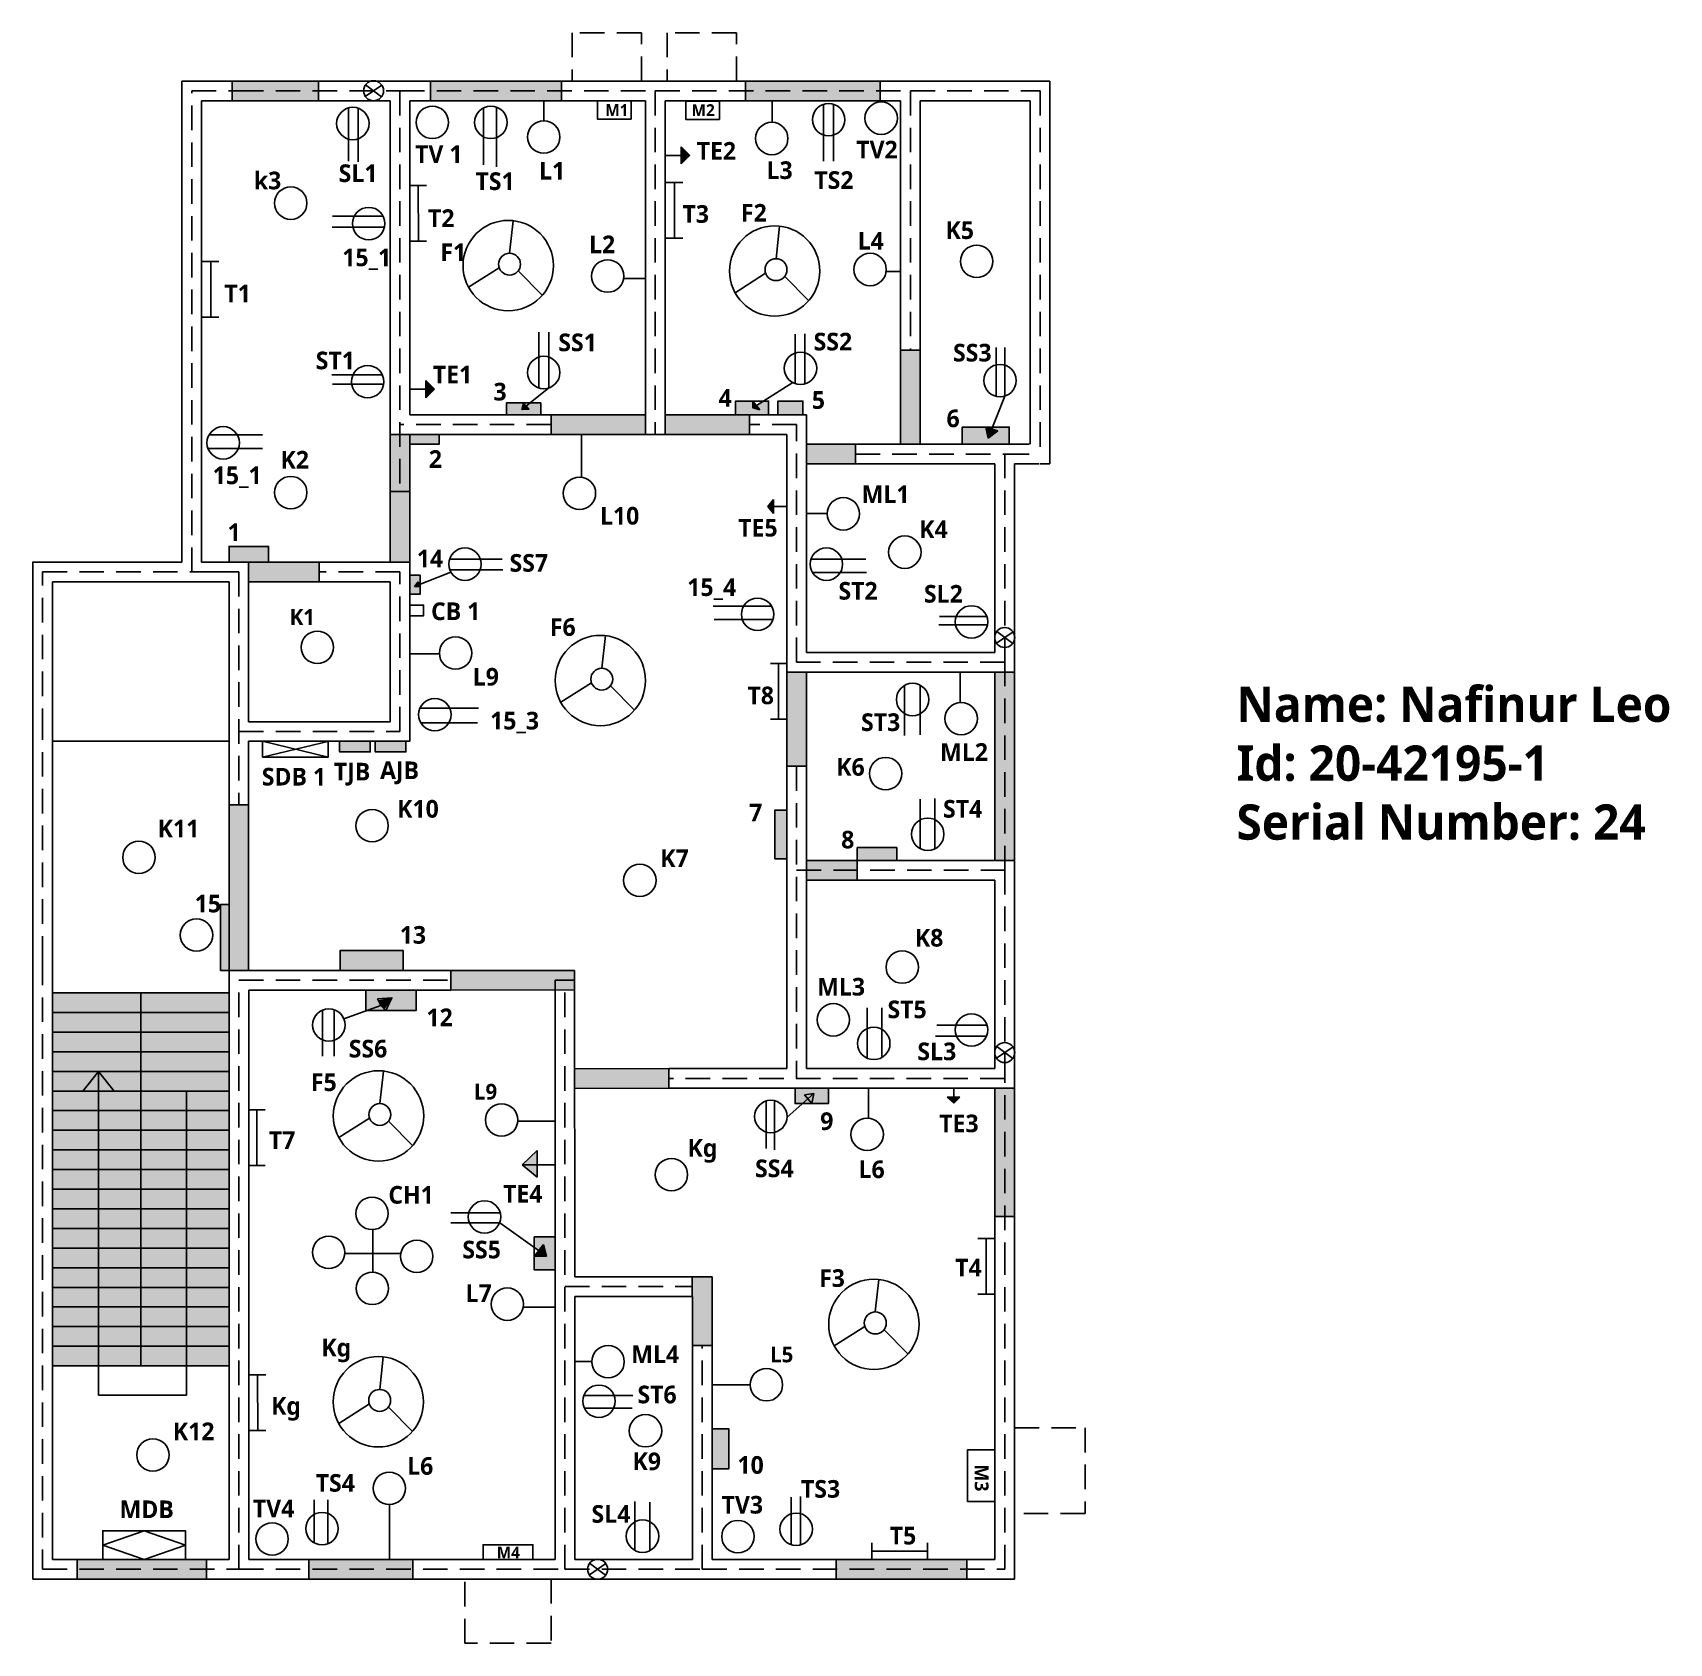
# Model space of a CAD drawing. Header units: inches. Extents: x 2496 to 3329, y -26 to 794.
import ezdxf

# ---------------------------------------------------------------- set-up
doc = ezdxf.new("R2010")
doc.units = ezdxf.units.IN
doc.header["$LTSCALE"] = 50
doc.header["$MEASUREMENT"] = 0
doc.linetypes.add('HIDDEN', pattern=[0.375, 0.25, -0.125])

msp = doc.modelspace()

# ---------------------------------------------------------------- texts
at = {"attachment_point": 1}
for s, insert, char_height, width in [('{\\fYu Gothic UI Semibold|b0|i0|c0|p34;M1}', (2787.58, 757.6), 6, 65.6448), ('{\\fYu Gothic UI Semibold|b0|i0|c0|p34;M2}', (2831.5, 757.54), 6, 65.6448), ('{\\fYu Gothic UI Semibold|b0|i0|c0|p34;TV 1}', (2690.74, 736.7), 9, 65.6448), ('{\\fYu Gothic UI Semibold|b0|i0|c0|p34;TE2}', (2834.13, 738.31), 9, 65.6448), ('{\\fYu Gothic UI Semibold|b0|i0|c0|p34;\\C7;TV2}', (2915.41, 738.93), 9, 65.6448), ('{\\fYu Gothic UI Semibold|b0|i0|c0|p34;SL1}', (2651.82, 726.91), 9, 65.6448), ('{\\fYu Gothic UI Semibold|b0|i0|c0|p34;L1}', (2753.84, 728.17), 9, 65.6448), ('{\\fYu Gothic UI Semibold|b0|i0|c0|p34;L3}', (2869.7, 728.47), 9, 65.6448), ('{\\fYu Gothic UI Semibold|b0|i0|c0|p34;k3}', (2608.62, 723.21), 9, 65.6448), ('{\\fYu Gothic UI Semibold|b0|i0|c0|p34;TS1}', (2721.49, 722.86), 9, 65.6448), ('{\\fYu Gothic UI Semibold|b0|i0|c0|p34;TS2}', (2894.07, 723.43), 9, 65.6448), ('{\\fYu Gothic UI Semibold|b0|i0|c0|p34;T2}', (2697.33, 704.03), 9, 65.6448), ('{\\fYu Gothic UI Semibold|b0|i0|c0|p34;T3}', (2826.94, 706.15), 9, 65.6448), ('{\\fYu Gothic UI Semibold|b0|i0|c0|p34;F2}', (2856.7, 706.75), 9, 65.6448), ('{\\fYu Gothic UI Semibold|b0|i0|c0|p34;L4}', (2916.13, 692.52), 9, 65.6448), ('{\\fYu Gothic UI Semibold|b0|i0|c0|p34;K5}', (2960.87, 697.92), 9, 65.6448), ('{\\fYu Gothic UI Semibold|b0|i0|c0|p34;15_1}', (2653.66, 684.05), 9, 65.6448), ('{\\fYu Gothic UI Semibold|b0|i0|c0|p34;F1}', (2703.61, 686.64), 9, 65.6448), ('{\\fYu Gothic UI Semibold|b0|i0|c0|p34;L2}', (2779.29, 690.66), 9, 65.6448), ('{\\fYu Gothic UI Semibold|b0|i0|c0|p34;T1}', (2593.6, 665.71), 9, 65.6448), ('{\\fYu Gothic UI Semibold|b0|i0|c0|p34;SS1}', (2763.67, 640.76), 9, 65.6448), ('{\\fYu Gothic UI Semibold|b0|i0|c0|p34;SS2}', (2893.69, 641.16), 9, 65.6448), ('{\\fYu Gothic UI Semibold|b0|i0|c0|p34;SS3}', (2964.7, 635.52), 9, 65.6448), ('{\\fYu Gothic UI Semibold|b0|i0|c0|p34;ST1}', (2640.15, 631.55), 9, 65.6448), ('{\\fYu Gothic UI Semibold|b0|i0|c0|p34;TE1}', (2699.75, 624.35), 9, 65.6448), ('{\\fYu Gothic UI Semibold|b0|i0|c0|p34;3}', (2730.66, 615.65), 9, 65.6448), ('{\\fYu Gothic UI Semibold|b0|i0|c0|p34;4}', (2845.32, 612.56), 9, 65.6448), ('{\\fYu Gothic UI Semibold|b0|i0|c0|p34;5}', (2892.78, 611.42), 9, 65.6448), ('{\\fYu Gothic UI Semibold|b0|i0|c0|p34;6}', (2961.38, 602.03), 9, 65.6448), ('{\\fYu Gothic UI Semibold|b0|i0|c0|p34;K2}', (2622.2, 580.98), 9, 65.6448), ('{\\fYu Gothic UI Semibold|b0|i0|c0|p34;2}', (2697.73, 581.33), 9, 65.6448), ('{\\fYu Gothic UI Semibold|b0|i0|c0|p34;15_1}', (2587.66, 573.04), 9, 65.6448), ('{\\fYu Gothic UI Semibold|b0|i0|c0|p34;ML1}', (2918.17, 563.38), 9, 65.6448), ('{\\fYu Gothic UI Semibold|b0|i0|c0|p34;L10}', (2784.89, 552.44), 9, 65.6448), ('{\\fYu Gothic UI Semibold|b0|i0|c0|p34;1}', (2595.23, 544.06), 9, 65.6448), ('{\\fYu Gothic UI Semibold|b0|i0|c0|p34;TE5}', (2855.31, 546.34), 9, 65.6448), ('{\\fYu Gothic UI Semibold|b0|i0|c0|p34;K4}', (2947.45, 545.55), 9, 65.6448), ('{\\fYu Gothic UI Semibold|b0|i0|c0|p34;14}', (2691.62, 530.66), 9, 65.6448), ('{\\fYu Gothic UI Semibold|b0|i0|c0|p34;SS7}', (2738.83, 528.44), 9, 65.6448), ('{\\fYu Gothic UI Semibold|b0|i0|c0|p34;15_4}', (2829.34, 516.07), 9, 65.6448), ('{\\fYu Gothic UI Semibold|b0|i0|c0|p34;ST2}', (2906.35, 514.22), 9, 65.6448), ('{\\fYu Gothic UI Semibold|b0|i0|c0|p34;SL2}', (2949.86, 512.7), 9, 65.6448), ('{\\fYu Gothic UI Semibold|b0|i0|c0|p34;K1}', (2626.85, 500.38), 8, 65.6448), ('{\\fYu Gothic UI Semibold|b0|i0|c0|p34;CB 1}', (2698.87, 503.81), 9, 65.6448), ('{\\fYu Gothic UI Semibold|b0|i0|c0|p34;F6}', (2759.39, 495.75), 9, 65.6448), ('{\\fYu Gothic UI Semibold|b0|i0|c0|p34;L9}', (2720.1, 470.45), 9, 65.6448), ('{\\fYu Gothic UI Semibold|b0|i0|c0|p34;T8}', (2860.02, 460.95), 9, 65.6448), ('{\\fYu Gothic UI Semibold|b0|i0|c0|p34;\\C1;Name: Nafinur Leo\\PId: 20-42195-1\\PSerial Number: 24}', (3109.01, 460.95), 18, 217.9838), ('{\\fYu Gothic UI Semibold|b0|i0|c0|p34;15_3}', (2728.95, 448.09), 9, 65.6448), ('{\\fYu Gothic UI Semibold|b0|i0|c0|p34;ST3}', (2917.86, 447.31), 9, 65.6448), ('{\\fYu Gothic UI Semibold|b0|i0|c0|p34;ML2}', (2958.1, 432.12), 9, 65.6448), ('{\\fYu Gothic UI Semibold|b0|i0|c0|p34;SDB 1}', (2612.67, 419.55), 9, 65.6448), ('{\\fYu Gothic UI Semibold|b0|i0|c0|p34;TJB}', (2649.38, 422.12), 9, 65.6448), ('{\\fYu Gothic UI Semibold|b0|i0|c0|p34;AJB}', (2672.9, 422.79), 9, 65.6448), ('{\\fYu Gothic UI Semibold|b0|i0|c0|p34;K6}', (2905.22, 424.52), 9, 65.6448), ('{\\fYu Gothic UI Semibold|b0|i0|c0|p34;K10}', (2681.61, 403.18), 9, 65.6448), ('{\\fYu Gothic UI Semibold|b0|i0|c0|p34;7}', (2860.84, 401.27), 9, 65.6448), ('{\\fYu Gothic UI Semibold|b0|i0|c0|p34;ST4}', (2959.6, 403.18), 9, 65.6448), ('{\\fYu Gothic UI Semibold|b0|i0|c0|p34;K11}', (2559.66, 393.08), 9, 65.6448), ('{\\fYu Gothic UI Semibold|b0|i0|c0|p34;8}', (2907.73, 387.51), 9, 65.6448), ('{\\fYu Gothic UI Semibold|b0|i0|c0|p34;K7}', (2815.6, 377.99), 9, 65.6448), ('{\\fYu Gothic UI Semibold|b0|i0|c0|p34;15}', (2578.51, 354.94), 9, 65.6448), ('{\\fYu Gothic UI Semibold|b0|i0|c0|p34;13}', (2682.94, 338.98), 9, 65.6448), ('{\\fYu Gothic UI Semibold|b0|i0|c0|p34;K8}', (2945.29, 337.49), 9, 65.6448), ('{\\fYu Gothic UI Semibold|b0|i0|c0|p34;ML3}', (2895.5, 312.56), 9, 65.6448), ('{\\fYu Gothic UI Semibold|b0|i0|c0|p34;ST5}', (2931.32, 301.03), 9, 65.6448), ('{\\fYu Gothic UI Semibold|b0|i0|c0|p34;12}', (2696.51, 296.97), 9, 65.6448), ('{\\fYu Gothic UI Semibold|b0|i0|c0|p34;SS6}', (2656.96, 281.03), 9, 65.6448), ('{\\fYu Gothic UI Semibold|b0|i0|c0|p34;SL3}', (2946.55, 279.64), 9, 65.6448), ('{\\fYu Gothic UI Semibold|b0|i0|c0|p34;F5}', (2637.7, 263.92), 9, 65.6448), ('{\\fYu Gothic UI Semibold|b0|i0|c0|p34;L9}', (2720.71, 258.61), 8, 65.6448), ('{\\fYu Gothic UI Semibold|b0|i0|c0|p34;9}', (2897.06, 244.1), 9, 65.6448), ('{\\fYu Gothic UI Semibold|b0|i0|c0|p34;TE3}', (2957.68, 242.95), 9, 65.6448), ('{\\fYu Gothic UI Semibold|b0|i0|c0|p34;T7}', (2616.23, 234.41), 9, 65.6448), ('{\\fYu Gothic UI Semibold|b0|i0|c0|p34;Kg}', (2829.49, 230.45), 9, 65.6448), ('{\\fYu Gothic UI Semibold|b0|i0|c0|p34;SS4}', (2863.88, 220.05), 9, 65.6448), ('{\\fYu Gothic UI Semibold|b0|i0|c0|p34;L6}', (2916.56, 219.58), 9, 65.6448), ('{\\fYu Gothic UI Semibold|b0|i0|c0|p34;CH1}', (2677.13, 206.58), 9, 65.6448), ('{\\fYu Gothic UI Semibold|b0|i0|c0|p34;TE4}', (2735.55, 207.15), 9, 65.6448), ('{\\fYu Gothic UI Semibold|b0|i0|c0|p34;SS5}', (2714.82, 178.7), 9, 65.6448), ('{\\fYu Gothic UI Semibold|b0|i0|c0|p34;T4}', (2965.76, 169.52), 9, 65.6448), ('{\\fYu Gothic UI Semibold|b0|i0|c0|p34;F3}', (2896.49, 164.17), 9, 65.6448), ('{\\fYu Gothic UI Semibold|b0|i0|c0|p34;L7}', (2716.45, 156.49), 9, 65.6448), ('{\\fYu Gothic UI Semibold|b0|i0|c0|p34;Kg}', (2643.01, 128.8), 9, 65.6448), ('{\\fYu Gothic UI Semibold|b0|i0|c0|p34;ML4}', (2800.83, 125.38), 9, 65.6448), ('{\\fYu Gothic UI Semibold|b0|i0|c0|p34;L5}', (2871.51, 124.76), 8, 65.6448), ('{\\fYu Gothic UI Semibold|b0|i0|c0|p34;ST6}', (2803.99, 104.88), 9, 65.6448), ('{\\fYu Gothic UI Semibold|b0|i0|c0|p34;Kg}', (2617.41, 99.09), 9, 65.6448), ('{\\fYu Gothic UI Semibold|b0|i0|c0|p34;K12}', (2567.38, 86.11), 9, 65.6448), ('{\\fYu Gothic UI Semibold|b0|i0|c0|p34;L6}', (2686.68, 68.48), 9, 65.6448), ('{\\fYu Gothic UI Semibold|b0|i0|c0|p34;K9}', (2801.49, 70.84), 9, 65.6448), ('{\\fYu Gothic UI Semibold|b0|i0|c0|p34;10}', (2854.9, 69), 9, 65.6448), ('{\\fYu Gothic UI Semibold|b0|i0|c0|p34;TS4}', (2640.14, 59.85), 9, 65.6448), ('{\\fYu Gothic UI Semibold|b0|i0|c0|p34;TS3}', (2887.25, 56.8), 9, 65.6448), ('{\\fYu Gothic UI Semibold|b0|i0|c0|p34;MDB}', (2540.25, 46.39), 9, 65.6448), ('{\\fYu Gothic UI Semibold|b0|i0|c0|p34;TV4}', (2608.11, 46.88), 9, 65.6448), ('{\\fYu Gothic UI Semibold|b0|i0|c0|p34;SL4}', (2780.56, 44.05), 9, 65.6448), ('{\\fYu Gothic UI Semibold|b0|i0|c0|p34;TV3}', (2846.84, 48.71), 9, 65.6448), ('{\\fYu Gothic UI Semibold|b0|i0|c0|p34;T5}', (2932.47, 32.99), 9, 65.6448), ('{\\fYu Gothic UI Semibold|b0|i0|c0|p34;M4}', (2732.32, 22.92), 6, 65.6448)]:
    msp.add_mtext(s, dxfattribs=dict(at, insert=insert, char_height=char_height, width=width))
at = {"insert": (2982.76, 64.78), "char_height": 7, "width": 65.6448, "attachment_point": 1, "rotation": 270}
msp.add_mtext('{\\fYu Gothic UI Semibold|b0|i0|c0|p34;M3}', dxfattribs=at)

# ---------------------------------------------------------------- hatches: boundary and pattern name
h = msp.add_hatch(color=120)
h.paths.add_polyline_path([(2641.53, 769.36), (2597.59, 769.36), (2597.59, 764.36), (2601.02, 764.36), (2641.53, 764.36)])
h.paths.add_polyline_path([(2641.53, 764.36), (2601.02, 764.36), (2597.59, 764.36), (2597.59, 759.36), (2641.53, 759.36)])
h.paths.add_polyline_path([(2765.26, 769.36), (2698.57, 769.36), (2698.57, 764.36), (2765.26, 764.36)])
h.paths.add_polyline_path([(2765.26, 764.36), (2698.57, 764.36), (2698.57, 759.36), (2765.26, 759.36)])
h.paths.add_polyline_path([(2927.54, 769.36), (2859, 769.36), (2859, 764.36), (2927.54, 764.36)])
h.paths.add_polyline_path([(2927.54, 764.36), (2859, 764.36), (2859, 759.36), (2927.54, 759.36)])
h = msp.add_hatch(color=256)
h.paths.add_polyline_path([(2826.25, 735.9), (2826.29, 731.49), (2830.62, 731.49), (2830.68, 731.54)])
h.paths.add_polyline_path([(2826.32, 727.12), (2830.62, 731.49), (2826.29, 731.49)])
h = msp.add_hatch(color=81)
h.paths.add_polyline_path([(2688.02, 560.36), (2678.02, 560.36), (2678.02, 524.36), (2688.02, 524.36)])
h.paths.add_polyline_path([(2641.84, 524.36), (2605.94, 524.36), (2605.94, 519.36), (2605.94, 514.36), (2641.84, 514.36)])
h.paths.add_polyline_path([(2808.02, 599.36), (2760.02, 599.36), (2760.02, 589.36), (2808.02, 589.36)])
h.paths.add_polyline_path([(2861.02, 599.36), (2818.02, 599.36), (2818.02, 589.36), (2861.02, 589.36)])
h.paths.add_polyline_path([(2915.02, 584.36), (2890.02, 584.36), (2890.02, 574.36), (2915.02, 574.36)])
h.paths.add_polyline_path([(2948.02, 632.36), (2938.02, 632.36), (2938.02, 584.36), (2948.02, 584.36)])
h.paths.add_polyline_path([(2890.02, 468.36), (2880.02, 468.36), (2880.02, 420.36), (2885.02, 420.36), (2890.02, 420.36)])
h.paths.add_polyline_path([(2820.02, 266.36), (2771.91, 266.31), (2771.92, 256.31), (2820.02, 256.36)])
h.paths.add_polyline_path([(2842.02, 160.36), (2831.87, 160.36), (2831.87, 150.3), (2832.02, 150.3), (2832.02, 125.36), (2842.02, 125.36)])
h = msp.add_hatch(color=256)
h.paths.add_polyline_path([(2696.22, 616.76), (2696.26, 612.35), (2700.59, 612.35), (2700.65, 612.41)])
h.paths.add_polyline_path([(2700.59, 612.35), (2696.26, 612.35), (2696.29, 607.98)])
h = msp.add_hatch(color=250)
h.paths.add_polyline_path([(2746, 605.43), (2737.29, 605.43), (2737.29, 599.36), (2754.7, 599.36), (2754.7, 605.43), (2749.33, 605.43), (2747.4, 603.88), (2748.84, 602.28), (2745.1, 602.03)])
h.paths.add_polyline_path([(2703.08, 589.36), (2688.02, 589.36), (2688.02, 584.48), (2703.08, 584.48)])
h.paths.add_polyline_path([(2693.28, 517.72), (2688.01, 517.72), (2688.01, 507.94), (2693.28, 507.94), (2693.28, 511.96), (2690.37, 511.96), (2692.3, 514.22), (2692.86, 512.94), (2693.28, 513.11)])
h.paths.add_polyline_path([(2862.71, 602.94), (2862.71, 606.35), (2853.96, 606.35), (2853.96, 599.36), (2870.79, 599.36), (2870.79, 606.35), (2868.11, 606.35), (2864.53, 604.09), (2866.3, 601.88)])
h.paths.add_polyline_path([(2888.24, 606.35), (2875.52, 606.35), (2875.52, 599.36), (2888.24, 599.36)])
h.paths.add_polyline_path([(2981.35, 593.1), (2969.4, 593.1), (2969.4, 584.36), (2993.31, 584.36), (2993.31, 593.1), (2984.82, 593.1), (2984.45, 592.18), (2987.59, 591.25), (2982.6, 587.51)])
h.paths.add_polyline_path([(2880.02, 398.01), (2873.97, 398.01), (2873.97, 373.29), (2880.02, 373.29)])
h.paths.add_polyline_path([(2684.73, 326.49), (2652.52, 326.49), (2652.52, 316.39), (2684.73, 316.39)])
h.paths.add_polyline_path([(2596.02, 349.87), (2591.61, 349.87), (2591.61, 316.39), (2596.02, 316.39)])
h.paths.add_polyline_path([(2691.37, 306.36), (2665.7, 306.36), (2665.7, 296.04), (2691.37, 296.04)])
h.paths.add_polyline_path([(2762.02, 180.71), (2751.45, 180.71), (2751.45, 175.23), (2753.7, 173.61), (2756.08, 176.73), (2757.66, 170.76), (2751.45, 170.64), (2751.45, 163.86), (2762.02, 163.86)])
h.paths.add_polyline_path([(2850.49, 82.92), (2842.02, 82.92), (2842.02, 62.48), (2850.49, 62.48)])
h.paths.add_polyline_path([(2901.22, 256.36), (2884.27, 256.36), (2884.27, 248.51), (2901.22, 248.51)])
h.paths.add_polyline_path([(2936, 378.95), (2915.88, 378.95), (2915.88, 372.36), (2936, 372.36)])
h = msp.add_hatch(color=256)
h.paths.add_polyline_path([(2747.4, 603.88), (2746, 605.43), (2745.1, 602.03)])
h.paths.add_polyline_path([(2748.84, 602.28), (2747.4, 603.88), (2745.1, 602.03)])
h = msp.add_hatch(color=256)
h.paths.add_polyline_path([(2862.71, 606.35), (2862.71, 602.94), (2864.53, 604.09)])
h.paths.add_polyline_path([(2864.53, 604.09), (2862.71, 602.94), (2866.3, 601.88)])
h = msp.add_hatch(color=256)
h.paths.add_polyline_path([(2984.45, 592.18), (2981.35, 593.1), (2982.6, 587.51)])
h.paths.add_polyline_path([(2984.45, 592.18), (2982.6, 587.51), (2987.59, 591.25)])
h = msp.add_hatch(color=81)
h.paths.add_polyline_path([(2683.02, 589.36), (2678.02, 589.36), (2678.02, 560.36), (2683.02, 560.36)])
h.paths.add_polyline_path([(2688.02, 589.36), (2683.02, 589.36), (2683.02, 560.36), (2688.02, 560.36)])
h = msp.add_hatch(color=256)
h.paths.add_polyline_path([(2873.2, 556.24), (2870.33, 552.66), (2873.2, 552.66)])
h.paths.add_polyline_path([(2873.2, 552.66), (2870.33, 552.66), (2873.2, 549.08)])
for color, points in [(250, [(2616.12, 532.35), (2596.02, 532.35), (2596.02, 524.36), (2616.12, 524.36)]), (58, [(2667.89, 433.07), (2652.3, 433.07), (2652.3, 427.65), (2667.89, 427.65)]), (151, [(2686.07, 433.07), (2670.48, 433.07), (2670.48, 427.65), (2686.07, 427.65)]), (3, [(2605.94, 400.73), (2596.02, 400.73), (2596.02, 316.39), (2605.94, 316.39)]), (256, [(2605.94, 400.73), (2596.02, 400.73), (2596.02, 316.39), (2605.94, 316.39)]), (81, [(2605.94, 400.73), (2596.02, 400.73), (2596.02, 316.39), (2605.94, 316.39)])]:
    msp.add_hatch(color=color).paths.add_polyline_path(points)
h = msp.add_hatch(color=256)
h.paths.add_polyline_path([(2692.3, 514.22), (2690.37, 511.96), (2692.86, 512.94)])
h.paths.add_polyline_path([(2692.86, 512.94), (2690.37, 511.96), (2693.28, 511.96)])
h = msp.add_hatch(color=120)
h.paths.add_polyline_path([(2991.02, 468.36), (2986.02, 468.36), (2986.02, 372.36), (2991.02, 372.36)])
h.paths.add_polyline_path([(2996.02, 468.36), (2991.02, 468.36), (2991.02, 372.36), (2996.02, 372.36)])
h.paths.add_polyline_path([(2991.02, 256.36), (2986.02, 256.36), (2986.02, 190.99), (2991.02, 190.99)])
h.paths.add_polyline_path([(2996.02, 256.36), (2991.02, 256.36), (2991.02, 190.99), (2996.02, 190.99)])
h = msp.add_hatch(color=91)
h.paths.add_polyline_path([(2915.88, 372.36), (2890.02, 372.36), (2890.02, 367.36), (2915.88, 367.36)])
h.paths.add_polyline_path([(2915.88, 367.36), (2890.02, 367.36), (2890.02, 362.36), (2915.88, 362.36)])
h = msp.add_hatch(color=81)
h.paths.add_polyline_path([(2771.86, 316.36), (2709.02, 316.36), (2709.02, 306.36), (2762.02, 306.42), (2762.02, 311.36), (2771.86, 311.36)])
h.paths.add_polyline_path([(2767.02, 311.36), (2762.02, 311.36), (2762.02, 306.42), (2767.02, 306.42)], flags=16)
h.paths.add_polyline_path([(2771.86, 311.36), (2767.02, 311.36), (2767.02, 306.42), (2771.87, 306.43)])
at = {"true_color": 0x292929}
h = msp.add_hatch(color=250, dxfattribs=at)
h.paths.add_polyline_path([(2529.53, 134.95), (2506.02, 134.95), (2506.02, 124.95), (2529.53, 124.95)])
h.paths.add_polyline_path([(2551.02, 134.95), (2529.53, 134.95), (2529.53, 124.95), (2551.02, 124.95)])
h.paths.add_polyline_path([(2574.41, 134.95), (2551.02, 134.95), (2551.02, 124.95), (2574.41, 124.95)])
h.paths.add_polyline_path([(2596.02, 134.95), (2574.41, 134.95), (2574.41, 124.95), (2596.02, 124.95)])
h.paths.add_polyline_path([(2596.02, 144.95), (2574.41, 144.95), (2574.41, 134.95), (2596.02, 134.95)])
h.paths.add_polyline_path([(2574.41, 144.95), (2551.02, 144.95), (2551.02, 134.95), (2574.41, 134.95)])
h.paths.add_polyline_path([(2574.41, 154.95), (2551.02, 154.95), (2551.02, 144.95), (2574.41, 144.95)])
h.paths.add_polyline_path([(2596.02, 154.95), (2574.41, 154.95), (2574.41, 144.95), (2596.02, 144.95)])
h.paths.add_polyline_path([(2596.02, 164.95), (2574.41, 164.95), (2574.41, 154.95), (2596.02, 154.95)])
h.paths.add_polyline_path([(2574.41, 164.95), (2551.02, 164.95), (2551.02, 154.95), (2574.41, 154.95)])
h.paths.add_polyline_path([(2574.41, 174.95), (2551.02, 174.95), (2551.02, 164.95), (2574.41, 164.95)])
h.paths.add_polyline_path([(2596.02, 174.95), (2574.41, 174.95), (2574.41, 164.95), (2596.02, 164.95)])
h.paths.add_polyline_path([(2551.02, 144.95), (2529.53, 144.95), (2529.53, 134.95), (2551.02, 134.95)])
h.paths.add_polyline_path([(2529.53, 144.95), (2506.02, 144.95), (2506.02, 134.95), (2529.53, 134.95)])
h.paths.add_polyline_path([(2529.53, 154.95), (2506.02, 154.95), (2506.02, 144.95), (2529.53, 144.95)])
h.paths.add_polyline_path([(2551.02, 154.95), (2529.53, 154.95), (2529.53, 144.95), (2551.02, 144.95)])
h.paths.add_polyline_path([(2551.02, 164.95), (2529.53, 164.95), (2529.53, 154.95), (2551.02, 154.95)])
h.paths.add_polyline_path([(2529.53, 164.95), (2506.02, 164.95), (2506.02, 154.95), (2529.53, 154.95)])
h.paths.add_polyline_path([(2529.53, 174.95), (2506.02, 174.95), (2506.02, 164.95), (2529.53, 164.95)])
h.paths.add_polyline_path([(2551.02, 174.95), (2529.53, 174.95), (2529.53, 164.95), (2551.02, 164.95)])
h.paths.add_polyline_path([(2551.02, 184.95), (2529.53, 184.95), (2529.53, 174.95), (2551.02, 174.95)])
h.paths.add_polyline_path([(2574.41, 184.95), (2551.02, 184.95), (2551.02, 174.95), (2574.41, 174.95)])
h.paths.add_polyline_path([(2596.02, 184.95), (2574.41, 184.95), (2574.41, 174.95), (2596.02, 174.95)])
h.paths.add_polyline_path([(2529.53, 184.95), (2506.02, 184.95), (2506.02, 174.95), (2529.53, 174.95)])
h.paths.add_polyline_path([(2529.53, 194.95), (2506.02, 194.95), (2506.02, 184.95), (2529.53, 184.95)])
h.paths.add_polyline_path([(2551.02, 194.95), (2529.53, 194.95), (2529.53, 184.95), (2551.02, 184.95)])
h.paths.add_polyline_path([(2574.41, 194.95), (2551.02, 194.95), (2551.02, 184.95), (2574.41, 184.95)])
h.paths.add_polyline_path([(2596.02, 194.95), (2574.41, 194.95), (2574.41, 184.95), (2596.02, 184.95)])
h.paths.add_polyline_path([(2596.02, 204.95), (2574.41, 204.95), (2574.41, 194.95), (2596.02, 194.95)])
h.paths.add_polyline_path([(2574.41, 204.95), (2551.02, 204.95), (2551.02, 194.95), (2574.41, 194.95)])
h.paths.add_polyline_path([(2551.02, 204.95), (2529.53, 204.95), (2529.53, 194.95), (2551.02, 194.95)])
h.paths.add_polyline_path([(2529.53, 204.95), (2506.02, 204.95), (2506.02, 194.95), (2529.53, 194.95)])
h.paths.add_polyline_path([(2529.53, 214.95), (2506.02, 214.95), (2506.02, 204.95), (2529.53, 204.95)])
h.paths.add_polyline_path([(2551.02, 214.95), (2529.53, 214.95), (2529.53, 204.95), (2551.02, 204.95)])
h.paths.add_polyline_path([(2574.41, 214.95), (2551.02, 214.95), (2551.02, 204.95), (2574.41, 204.95)])
h.paths.add_polyline_path([(2596.02, 214.95), (2574.41, 214.95), (2574.41, 204.95), (2596.02, 204.95)])
h.paths.add_polyline_path([(2596.02, 224.95), (2574.41, 224.95), (2574.41, 214.95), (2596.02, 214.95)])
h.paths.add_polyline_path([(2574.41, 224.95), (2551.02, 224.95), (2551.02, 214.95), (2574.41, 214.95)])
h.paths.add_polyline_path([(2551.02, 224.95), (2529.53, 224.95), (2529.53, 214.95), (2551.02, 214.95)])
h.paths.add_polyline_path([(2529.53, 224.95), (2506.02, 224.95), (2506.02, 214.95), (2529.53, 214.95)])
h.paths.add_polyline_path([(2529.53, 234.95), (2506.02, 234.95), (2506.02, 224.95), (2529.53, 224.95)])
h.paths.add_polyline_path([(2551.02, 234.95), (2529.53, 234.95), (2529.53, 224.95), (2551.02, 224.95)])
h.paths.add_polyline_path([(2574.41, 234.95), (2551.02, 234.95), (2551.02, 224.95), (2574.41, 224.95)])
h.paths.add_polyline_path([(2596.02, 234.95), (2574.41, 234.95), (2574.41, 224.95), (2596.02, 224.95)])
h.paths.add_polyline_path([(2596.02, 244.95), (2574.41, 244.95), (2574.41, 234.95), (2596.02, 234.95)])
h.paths.add_polyline_path([(2574.41, 244.95), (2551.02, 244.95), (2551.02, 234.95), (2574.41, 234.95)])
h.paths.add_polyline_path([(2551.02, 244.95), (2529.53, 244.95), (2529.53, 234.95), (2551.02, 234.95)])
h.paths.add_polyline_path([(2529.53, 244.95), (2506.02, 244.95), (2506.02, 234.95), (2529.53, 234.95)])
h.paths.add_polyline_path([(2529.53, 254.95), (2506.02, 254.95), (2506.02, 244.95), (2529.53, 244.95)])
h.paths.add_polyline_path([(2551.02, 254.95), (2529.53, 254.95), (2529.53, 244.95), (2551.02, 244.95)])
h.paths.add_polyline_path([(2574.41, 254.95), (2551.02, 254.95), (2551.02, 244.95), (2574.41, 244.95)])
h.paths.add_polyline_path([(2596.02, 254.95), (2574.41, 254.95), (2574.41, 244.95), (2596.02, 244.95)])
h.paths.add_polyline_path([(2596.02, 264.95), (2551.02, 264.95), (2551.02, 254.95), (2596.02, 254.95)])
h.paths.add_polyline_path([(2551.02, 264.95), (2529.53, 264.95), (2537.5, 254.95), (2551.02, 254.95)])
h.paths.add_polyline_path([(2529.53, 264.95), (2506.02, 264.95), (2506.02, 254.95), (2521.56, 254.95)])
h.paths.add_polyline_path([(2596.02, 274.95), (2551.02, 274.95), (2551.02, 264.95), (2596.02, 264.95)])
h.paths.add_polyline_path([(2596.02, 284.95), (2551.02, 284.95), (2551.02, 274.95), (2596.02, 274.95)])
h.paths.add_polyline_path([(2596.02, 294.95), (2551.02, 294.95), (2551.02, 284.95), (2596.02, 284.95)])
h.paths.add_polyline_path([(2596.02, 304.95), (2551.02, 304.95), (2551.02, 294.95), (2596.02, 294.95)])
h.paths.add_polyline_path([(2551.02, 304.95), (2506.02, 304.95), (2506.02, 294.95), (2551.02, 294.95)])
h.paths.add_polyline_path([(2551.02, 294.95), (2506.02, 294.95), (2506.02, 284.95), (2551.02, 284.95)])
h.paths.add_polyline_path([(2551.02, 284.95), (2506.02, 284.95), (2506.02, 274.95), (2551.02, 274.95)])
h = msp.add_hatch(color=256)
h.paths.add_polyline_path([(2678.9, 302.38), (2671.67, 301.98), (2673.37, 298.56), (2675.88, 296.04)])
h.paths.add_polyline_path([(2893.76, 253.64), (2889.02, 253.04), (2890.74, 250.95)])
h.paths.add_polyline_path([(2893.76, 253.64), (2890.74, 250.95), (2892.75, 248.51)])
h = msp.add_hatch(color=256)
h.paths.add_polyline_path([(2674.95, 296.15), (2679.4, 302.85), (2674.92, 301.81)])
h.paths.add_polyline_path([(2674.95, 296.15), (2674.92, 301.81), (2671.7, 301.07)])
msp.add_hatch(color=250, dxfattribs=at).paths.add_polyline_path([(2551.02, 274.95), (2506.02, 274.95), (2506.02, 264.95), (2551.02, 264.95)])
h = msp.add_hatch(color=256)
h.paths.add_polyline_path([(2529.53, 264.95), (2521.56, 254.95), (2529.53, 254.95)])
h.paths.add_polyline_path([(2529.53, 264.95), (2529.53, 254.95), (2537.5, 254.95)])
h = msp.add_hatch(color=256)
h.paths.add_polyline_path([(2965.07, 251.85), (2961.69, 251.81), (2965.07, 248.79)])
h.paths.add_polyline_path([(2968.16, 251.88), (2965.07, 251.85), (2965.07, 248.79)])
h = msp.add_hatch(color=256)
h.paths.add_polyline_path([(2752.94, 224.66), (2745.24, 217.35), (2752.94, 217.35)])
h.paths.add_polyline_path([(2752.94, 217.35), (2745.24, 217.35), (2752.94, 211)])
h = msp.add_hatch(color=256)
h.paths.add_polyline_path([(2753.7, 173.61), (2751.45, 170.64), (2757.66, 170.76)])
h.paths.add_polyline_path([(2756.08, 176.73), (2753.7, 173.61), (2757.66, 170.76)])
h = msp.add_hatch(color=250, dxfattribs=at)
h.paths.add_polyline_path([(2529.53, 124.95), (2506.02, 124.95), (2506.02, 114.95), (2529.53, 114.95)])
h.paths.add_polyline_path([(2551.02, 124.95), (2529.53, 124.95), (2529.53, 114.95), (2551.02, 114.95)])
h.paths.add_polyline_path([(2574.41, 124.95), (2551.02, 124.95), (2551.02, 114.95), (2574.41, 114.95)])
h.paths.add_polyline_path([(2596.02, 124.95), (2574.41, 124.95), (2574.41, 114.95), (2596.02, 114.95)])
h = msp.add_hatch(color=120)
h.paths.add_polyline_path([(2584.5, 16.36), (2518.63, 16.36), (2518.63, 11.36), (2584.5, 11.36)])
h.paths.add_polyline_path([(2584.5, 11.36), (2518.63, 11.36), (2518.63, 6.36), (2584.5, 6.36)])
h.paths.add_polyline_path([(2689.55, 16.36), (2636.68, 16.36), (2636.68, 11.36), (2689.55, 11.36)])
h.paths.add_polyline_path([(2689.55, 11.36), (2636.68, 11.36), (2636.68, 6.36), (2689.55, 6.36)])
h.paths.add_polyline_path([(2971.76, 16.36), (2905.23, 16.36), (2905.23, 11.36), (2971.76, 11.36)])
h.paths.add_polyline_path([(2971.76, 11.36), (2905.23, 11.36), (2905.23, 6.36), (2971.76, 6.36)])

# ---------------------------------------------------------------- linework, layer by layer
at = {"linetype": 'HIDDEN'}
for p, q in [((2577.02, 769.36), (2572.02, 769.36)), ((2572.02, 764.36), (2572.02, 769.36)), ((3009.02, 769.36), (3014.02, 769.36)), ((3014.02, 764.36), (3014.02, 769.36)), ((2577.02, 519.36), (2577.02, 764.36)), ((2577.02, 764.36), (2601.02, 764.36)), ((2601.02, 764.36), (2683.02, 764.36)), ((2683.02, 764.36), (2813.02, 764.36)), ((2683.02, 764.36), (2683.02, 560.36)), ((2813.02, 764.36), (2943.02, 764.36)), ((2813.02, 764.36), (2813.02, 589.36)), ((2943.02, 764.36), (3009.02, 764.36)), ((2943.02, 764.36), (2943.02, 632.36)), ((3009.02, 764.36), (3009.02, 579.36)), ((2760.02, 594.36), (2683.02, 594.36)), ((2885.02, 594.36), (2861.02, 594.36)), ((2885.02, 473.36), (2885.02, 594.36)), ((2915.02, 584.36), (2915.02, 574.36)), ((2991.02, 584.36), (3004.02, 584.36)), ((2915.02, 579.36), (2991.02, 579.36)), ((2991.02, 473.36), (2991.02, 579.36)), ((2991.02, 579.36), (3009.02, 579.36)), ((3014.02, 579.36), (3014.02, 574.36)), ((2996.02, 574.36), (3009.02, 574.36)), ((3009.02, 574.36), (3014.02, 574.36)), ((2496.02, 519.36), (2496.02, 524.49)), ((2501.02, 524.36), (2496.02, 524.36)), ((2501.02, 437.36), (2501.02, 519.36)), ((2501.02, 519.36), (2577.02, 519.36)), ((2601.02, 519.36), (2600.98, 400.73)), ((2605.94, 519.36), (2605.94, 452.36)), ((2663.02, 524.36), (2641.84, 524.36)), ((2683.02, 519.36), (2641.84, 519.36)), ((2683.02, 438.06), (2683.02, 519.36)), ((2577.02, 514.22), (2582.02, 514.22)), ((2596.02, 514.22), (2596.02, 452.36)), ((2991.02, 473.36), (2885.02, 473.36)), ((2991.02, 367.36), (2991.02, 473.36)), ((2501.02, 321.36), (2501.02, 437.36)), ((2601.09, 438.07), (2683.02, 438.06)), ((2885.02, 420.36), (2885.02, 261.36)), ((2885.02, 367.36), (2991.02, 367.36)), ((2991.02, 261.36), (2991.02, 367.36)), ((2501.02, 321.36), (2501.02, 11.36)), ((2601.02, 11.36), (2601.02, 311.36)), ((2601.02, 311.36), (2709.02, 311.36)), ((2767.02, 11.36), (2767.02, 311.36)), ((2991.02, 261.36), (2820.02, 261.36)), ((2991.02, 165.36), (2991.02, 261.36)), ((2506.02, 244.95), (2596.02, 244.95)), ((2991.02, 11.36), (2991.02, 165.36)), ((2767.02, 155.36), (2831.87, 155.36)), ((2837.02, 11.36), (2837.02, 125.36)), ((2496.02, 11.36), (2496.02, 6.36)), ((2501.02, 11.36), (2601.02, 11.36)), ((2601.02, 11.36), (2767.02, 11.36)), ((2767.02, 11.36), (2837.02, 11.36)), ((2837.02, 11.36), (2991.02, 11.36)), ((2996.02, 11.36), (2996.02, 6.36)), ((2501.02, 6.36), (2496.02, 6.36)), ((2991.02, 6.36), (2996.02, 6.36))]:
    msp.add_line(p, q, dxfattribs=at)
for p, q in [((2577.02, 769.36), (3009.02, 769.36)), ((2597.59, 759.36), (2597.59, 769.36)), ((2641.53, 759.36), (2641.53, 769.36)), ((2673.81, 767.27), (2665.39, 761.54)), ((2665.53, 767.46), (2673.67, 761.35)), ((2698.57, 759.36), (2698.57, 769.36)), ((2765.26, 759.36), (2765.26, 769.36)), ((2859, 759.36), (2859, 769.36)), ((2927.54, 759.36), (2927.54, 769.36)), ((2572.02, 524.36), (2572.02, 764.36)), ((2582.02, 759.36), (2582.02, 524.36)), ((2582.02, 759.36), (2678.02, 759.36)), ((2678.02, 759.36), (2678.02, 560.36)), ((2688.02, 759.36), (2808.02, 759.36)), ((2688.02, 759.36), (2688.02, 599.36)), ((2688.02, 759.36), (2688.02, 599.36)), ((2756.25, 749.12), (2756.25, 759.38)), ((2808.02, 759.36), (2808.02, 589.36)), ((2818.02, 759.36), (2938.02, 759.36)), ((2818.02, 759.36), (2818.02, 589.36)), ((2818.02, 759.36), (2818.02, 589.36)), ((2872.64, 748.35), (2872.64, 759.36)), ((2938.02, 759.36), (2938.02, 632.36)), ((2948.02, 759.36), (3004.02, 759.36)), ((2948.02, 759.36), (2948.02, 632.36)), ((3004.02, 759.36), (3004.02, 584.36)), ((3014.02, 576.86), (3014.02, 764.36)), ((2656.83, 755.71), (2656.83, 728.61)), ((2661.67, 755.59), (2661.67, 728.13)), ((2725.63, 755.68), (2725.63, 726.68)), ((2732.13, 756.08), (2732.13, 725.7)), ((2898.71, 757.51), (2898.71, 728.59)), ((2903.83, 757.56), (2903.83, 728.59)), ((2830.73, 731.49), (2826.25, 735.9)), ((2826.25, 735.9), (2826.32, 727.12)), ((2818.02, 731.49), (2830.73, 731.49)), ((2826.32, 727.12), (2830.68, 731.54)), ((2818.68, 717.72), (2827.02, 717.72)), ((2822.85, 717.72), (2822.88, 689.36)), ((2688.21, 716.14), (2696.55, 716.14)), ((2692.38, 716.14), (2692.41, 687.79)), ((2674.46, 700.53), (2648.76, 700.53)), ((2675.17, 694.89), (2648.52, 694.89)), ((2738.86, 681.63), (2740.7, 698.22)), ((2874.55, 678.86), (2876.39, 695.46)), ((2696.55, 687.79), (2688.21, 687.79)), ((2827.02, 689.36), (2818.68, 689.36)), ((2582.53, 677.4), (2590.86, 677.4)), ((2586.69, 677.4), (2586.72, 649.05)), ((2733.58, 674.26), (2717.98, 664.32)), ((2743.27, 672.64), (2755.52, 660.26)), ((2797, 668.84), (2808.02, 668.84)), ((2869.27, 671.49), (2853.67, 661.55)), ((2878.96, 669.87), (2891.21, 657.49)), ((2930.65, 672.31), (2938.02, 672.31)), ((2590.86, 649.05), (2582.53, 649.05)), ((2753.84, 613), (2753.84, 641.45)), ((2758.83, 613.05), (2758.83, 641.45)), ((2884.26, 615.24), (2884.26, 640.36)), ((2889.21, 615.08), (2889.21, 640.65)), ((2986.71, 608.75), (2986.71, 633.57)), ((2991.08, 608.91), (2991.08, 633.73)), ((2938.02, 632.36), (2948.02, 632.36)), ((2938.02, 632.36), (2938.02, 584.36)), ((2948.02, 632.36), (2948.02, 584.36)), ((2674.02, 619.8), (2648.27, 619.8)), ((2700.7, 612.35), (2696.22, 616.76)), ((2696.22, 616.76), (2696.29, 607.98)), ((2674.74, 614.91), (2648.65, 614.91)), ((2687.99, 612.35), (2700.7, 612.35)), ((2696.29, 607.98), (2700.65, 612.41)), ((2758.83, 613.05), (2745.1, 602.03)), ((2883.03, 615.78), (2862.71, 602.94)), ((2991.08, 608.91), (2982.6, 587.51)), ((2745.1, 602.03), (2746, 605.43)), ((2748.84, 602.28), (2745.1, 602.03)), ((2746, 605.43), (2748.84, 602.28)), ((2862.71, 602.94), (2862.71, 606.35)), ((2862.71, 606.35), (2866.3, 601.88)), ((2866.3, 601.88), (2862.71, 602.94)), ((2760.02, 599.36), (2688.02, 599.36)), ((2760.02, 599.36), (2760.02, 589.36)), ((2760.02, 599.36), (2808.02, 599.36)), ((2861.02, 599.36), (2818.02, 599.36)), ((2861.02, 599.36), (2890.02, 599.36)), ((2861.02, 599.36), (2861.02, 589.36)), ((2890.02, 478.36), (2890.02, 599.36)), ((2982.6, 587.51), (2981.35, 593.1)), ((2981.35, 593.1), (2993.31, 593.1)), ((2987.59, 591.25), (2981.35, 593.1)), ((2585.83, 589.18), (2613.06, 589.18)), ((2688.02, 589.36), (2678.02, 589.36)), ((2688.02, 589.36), (2688.02, 560.36)), ((2688.02, 589.36), (2688.02, 560.36)), ((2760.02, 589.36), (2688.02, 589.36)), ((2760.02, 589.36), (2808.02, 589.36)), ((2775.46, 567.59), (2775.46, 589.19)), ((2808.02, 589.36), (2818.02, 589.36)), ((2861.02, 589.36), (2818.02, 589.36)), ((2861.02, 589.36), (2880.02, 589.36)), ((2880.02, 579.36), (2880.02, 589.36)), ((2915.02, 584.36), (2890.02, 584.36)), ((2915.02, 584.36), (2991.02, 584.36)), ((2982.6, 587.51), (2987.59, 591.25)), ((2585.25, 582.22), (2613.06, 582.22)), ((2880.02, 468.36), (2880.02, 579.36)), ((2890.02, 478.36), (2890.02, 579.36)), ((2915.02, 574.36), (2890.02, 574.36)), ((2915.02, 574.36), (2986.02, 574.36)), ((2986.02, 574.36), (2986.02, 478.36)), ((2996.02, 11.36), (2996.02, 574.36)), ((2678.02, 560.36), (2688.02, 560.36)), ((2678.02, 560.36), (2678.02, 524.36)), ((2688.02, 560.36), (2688.02, 524.36)), ((2870.33, 552.66), (2873.2, 556.24)), ((2880.02, 552.66), (2870.33, 552.66)), ((2870.33, 552.66), (2873.2, 549.08)), ((2873.2, 556.24), (2873.2, 552.66)), ((2873.2, 549.08), (2873.2, 552.66)), ((2900.56, 549.17), (2890.02, 549.17)), ((2708.28, 525.84), (2735.1, 525.84)), ((2892.38, 525.91), (2920.33, 525.91)), ((2496.02, 519.36), (2496.02, 11.36)), ((2501.02, 524.36), (2572.02, 524.36)), ((2577.02, 519.36), (2601.02, 519.36)), ((2579.73, 519.37), (2588.2, 519.37)), ((2582.02, 524.36), (2596.02, 524.36)), ((2596.02, 524.36), (2606.01, 524.36)), ((2605.94, 519.36), (2605.94, 524.36)), ((2641.84, 524.36), (2606.01, 524.36)), ((2641.84, 524.36), (2641.84, 514.36)), ((2641.84, 524.36), (2688.02, 524.36)), ((2688.01, 524.36), (2688.02, 433.08)), ((2708.9, 519.29), (2690.37, 511.96)), ((2708.38, 520.43), (2735.39, 520.43)), ((2893.1, 519.06), (2920.62, 519.06)), ((2506.02, 16.36), (2506.02, 514.22)), ((2506.02, 514.22), (2582.02, 514.22)), ((2582.02, 514.22), (2596.02, 514.22)), ((2596.02, 514.22), (2596.02, 433.06)), ((2641.84, 514.36), (2605.94, 514.36)), ((2605.94, 514.22), (2605.94, 443.06)), ((2641.84, 514.36), (2678.02, 514.36)), ((2678.02, 514.36), (2678.02, 443.06)), ((2690.37, 511.96), (2692.3, 514.22)), ((2690.37, 511.96), (2693.28, 511.96)), ((2693.28, 511.96), (2692.3, 514.22)), ((2872.3, 501.9), (2842.55, 501.9)), ((2873.01, 495.14), (2843.02, 495.14)), ((2982.24, 492.45), (2957.43, 492.45)), ((2981.92, 496.57), (2957.73, 496.57)), ((2785.8, 470.31), (2787.64, 486.9)), ((2995.23, 488.82), (2986.81, 483.08)), ((2986.95, 489.01), (2995.1, 482.9)), ((2703.1, 477.58), (2688.02, 477.57)), ((2890.02, 478.36), (2986.02, 478.36)), ((2871.69, 472.72), (2880.02, 472.72)), ((2875.85, 472.72), (2875.88, 444.36)), ((2880.02, 468.36), (2986.02, 468.36)), ((2880.02, 468.36), (2880.02, 420.36)), ((2890.02, 420.36), (2890.02, 468.36)), ((2968.25, 452.85), (2968.25, 468.36)), ((2986.02, 468.36), (2986.02, 372.36)), ((2986.02, 468.36), (2996.02, 468.36)), ((2780.52, 462.93), (2764.92, 453)), ((2790.21, 461.31), (2802.46, 448.93)), ((2939.93, 461.5), (2939.93, 435.96)), ((2947.88, 461.71), (2947.88, 436.39)), ((2596.02, 442.36), (2596.02, 400.73)), ((2678.02, 443.06), (2605.94, 443.06)), ((2693.22, 449.93), (2723.04, 449.93)), ((2693.72, 442.41), (2722.46, 442.41)), ((2880.02, 444.36), (2871.69, 444.36)), ((2586.02, 433.16), (2506.02, 433.16)), ((2586.02, 433.06), (2596.02, 433.06)), ((2596.02, 433.05), (2596.02, 433.05)), ((2688.02, 433.08), (2605.94, 433.06)), ((2605.94, 433.06), (2605.94, 400.73)), ((2613.09, 425.07), (2646.98, 433.07)), ((2646.5, 425.07), (2613.09, 433.06)), ((2880.02, 367.36), (2880.02, 420.36)), ((2885.02, 420.36), (2880.02, 420.36)), ((2885.02, 420.36), (2890.02, 420.36)), ((2890.02, 372.36), (2890.02, 420.36)), ((2605.94, 400.73), (2596.02, 400.73)), ((2596.02, 400.73), (2596.02, 316.39)), ((2605.94, 400.73), (2605.94, 316.39)), ((2947.98, 378.41), (2947.98, 403.53)), ((2955.36, 378.27), (2955.36, 403.96)), ((2880.02, 367.36), (2880.02, 266.36)), ((2890.02, 373.29), (2890.02, 362.36)), ((2986.02, 372.36), (2890.02, 372.36)), ((2915.88, 372.36), (2915.88, 362.36)), ((2986.02, 372.36), (2996.02, 372.36)), ((2986.02, 362.36), (2890.02, 362.36)), ((2890.02, 362.36), (2890.02, 266.36)), ((2890.02, 362.36), (2928.34, 362.36)), ((2986.02, 362.36), (2986.02, 266.36)), ((2596.02, 16.36), (2596.02, 316.39)), ((2596.02, 316.39), (2709.02, 316.39)), ((2709.02, 316.36), (2709.02, 306.36)), ((2709.02, 316.36), (2771.86, 316.36)), ((2762.02, 16.36), (2762.02, 311.36)), ((2762.02, 311.36), (2772.02, 311.36)), ((2771.87, 306.43), (2771.86, 316.36)), ((2772.02, 160.36), (2771.86, 311.36)), ((2506.02, 304.95), (2596.02, 304.95)), ((2551.02, 304.95), (2551.02, 114.95)), ((2606.02, 16.36), (2606.02, 306.36)), ((2709.02, 306.36), (2606.02, 306.36)), ((2671.67, 301.98), (2678.9, 302.38)), ((2673.37, 298.56), (2671.67, 301.98)), ((2678.9, 302.38), (2675.88, 296.04)), ((2709.02, 306.36), (2771.87, 306.43)), ((2506.02, 294.95), (2596.02, 294.95)), ((2643.55, 296.14), (2643.55, 272.74)), ((2649.61, 296.34), (2649.61, 272.74)), ((2654.46, 291.71), (2673.37, 298.56)), ((2654.46, 291.71), (2673.37, 298.56)), ((2675.88, 296.04), (2673.37, 298.56)), ((2920.94, 271.64), (2920.94, 297.25)), ((2928.44, 272.01), (2928.44, 297.25)), ((2506.02, 284.95), (2596.02, 284.95)), ((2981.98, 288.55), (2956.37, 288.55)), ((2981.71, 282.82), (2955.77, 282.82)), ((2995.23, 277.4), (2986.81, 271.67)), ((2986.95, 277.59), (2995.1, 271.48)), ((2506.02, 274.95), (2596.02, 274.95)), ((2506.02, 264.95), (2596.02, 264.95)), ((2529.53, 264.95), (2521.56, 254.95)), ((2529.53, 100.07), (2529.53, 264.95)), ((2529.53, 264.95), (2537.5, 254.95)), ((2672.8, 248.54), (2674.64, 265.13)), ((2820.02, 266.36), (2771.91, 266.31)), ((2880.02, 266.36), (2820.02, 266.36)), ((2820.02, 266.36), (2820.02, 256.36)), ((2986.02, 266.36), (2890.02, 266.36)), ((2506.02, 254.95), (2596.02, 254.95)), ((2574.41, 254.95), (2574.41, 100.07)), ((2820.02, 256.36), (2771.92, 256.31)), ((2986.02, 256.36), (2820.02, 256.36)), ((2986.02, 256.36), (2820.02, 256.36)), ((2880.18, 241.56), (2893.76, 253.64)), ((2893.76, 253.64), (2889.02, 253.04)), ((2892.75, 248.51), (2889.02, 253.04)), ((2893.76, 253.64), (2892.75, 248.51)), ((2921.62, 241.1), (2921.62, 256.36)), ((2968.16, 251.88), (2961.69, 251.81)), ((2961.69, 251.81), (2965.07, 248.79)), ((2965.07, 256.36), (2965.07, 248.79)), ((2965.07, 248.79), (2968.16, 251.88)), ((2986.02, 256.36), (2986.02, 16.36)), ((2986.02, 256.36), (2996.02, 256.36)), ((2506.02, 244.95), (2596.02, 244.95)), ((2506.02, 244.95), (2596.02, 244.95)), ((2606.03, 245.41), (2614.36, 245.41)), ((2610.19, 245.41), (2610.22, 217.05)), ((2869.59, 249.87), (2869.59, 225.61)), ((2873.8, 250), (2873.8, 224.96)), ((2506.02, 234.95), (2596.02, 234.95)), ((2506.02, 234.95), (2596.02, 234.95)), ((2667.52, 241.16), (2651.91, 231.23)), ((2677.2, 239.54), (2689.46, 227.17)), ((2743.03, 239.65), (2762.02, 239.65)), ((2506.02, 224.95), (2596.02, 224.95)), ((2506.02, 224.95), (2596.02, 224.95)), ((2614.36, 217.05), (2606.03, 217.05)), ((2745.24, 217.35), (2752.94, 224.66)), ((2762.02, 217.35), (2745.24, 217.35)), ((2752.94, 211), (2745.24, 217.35)), ((2752.94, 224.66), (2752.94, 211)), ((2506.02, 214.95), (2596.02, 214.95)), ((2506.02, 214.95), (2596.02, 214.95)), ((2506.02, 204.95), (2596.02, 204.95)), ((2596.02, 204.95), (2506.02, 204.95)), ((2506.02, 194.95), (2596.02, 194.95)), ((2506.02, 194.95), (2596.02, 194.95)), ((2734.12, 192.84), (2709.01, 192.84)), ((2506.02, 184.95), (2596.02, 184.95)), ((2596.02, 184.95), (2506.02, 184.95)), ((2669.17, 184.18), (2669.17, 162.68)), ((2733.82, 187.88), (2709.01, 187.88)), ((2733.82, 187.88), (2757.66, 170.76)), ((2986.02, 190.99), (2996.02, 190.99)), ((2756.08, 176.73), (2751.45, 170.64)), ((2757.66, 170.76), (2756.08, 176.73)), ((2977.38, 179.86), (2985.71, 179.86)), ((2981.55, 179.86), (2981.58, 151.5)), ((2506.02, 174.95), (2596.02, 174.95)), ((2506.02, 174.95), (2596.02, 174.95)), ((2654.86, 172.19), (2683.48, 172.19)), ((2751.45, 170.64), (2757.66, 170.76)), ((2506.02, 164.95), (2596.02, 164.95)), ((2596.02, 164.95), (2506.02, 164.95)), ((2772.02, 160.36), (2827.02, 160.36)), ((2842.02, 160.36), (2827.02, 160.36)), ((2831.87, 160.36), (2831.87, 150.36)), ((2842.02, 125.36), (2842.02, 160.36)), ((2925.09, 142.4), (2926.93, 158.99)), ((2506.02, 154.95), (2596.02, 154.95)), ((2506.02, 154.95), (2596.02, 154.95)), ((2506.02, 154.95), (2596.02, 154.95)), ((2772.02, 16.36), (2772.02, 150.36)), ((2772.02, 150.36), (2827.02, 150.36)), ((2832.02, 150.3), (2827.02, 150.36)), ((2827.02, 150.36), (2827.02, 150.36)), ((2832.02, 125.36), (2832.02, 150.3)), ((2985.71, 151.5), (2977.38, 151.5)), ((2506.02, 144.95), (2596.02, 144.95)), ((2506.02, 144.95), (2596.02, 144.95)), ((2596.02, 144.95), (2506.02, 144.95)), ((2745.83, 144.8), (2762.02, 144.8)), ((2506.02, 134.95), (2596.02, 134.95)), ((2506.02, 134.95), (2596.02, 134.95)), ((2919.81, 135.02), (2904.2, 125.09)), ((2929.5, 133.4), (2941.75, 121.03)), ((2832.02, 16.36), (2832.02, 125.36)), ((2832.02, 125.36), (2842.02, 125.36)), ((2842.02, 16.36), (2842.02, 125.36)), ((2506.02, 124.95), (2596.02, 124.95)), ((2596.02, 124.95), (2506.02, 124.95)), ((2672.72, 102.94), (2674.56, 119.53)), ((2780.77, 117.25), (2772.02, 117.25)), ((2506.02, 114.95), (2596.02, 114.95)), ((2606.38, 110.36), (2614.72, 110.36)), ((2610.55, 110.36), (2610.58, 82)), ((2574.41, 100.07), (2529.53, 100.07)), ((2861.4, 105.22), (2842.02, 105.22)), ((2667.44, 95.57), (2651.84, 85.63)), ((2677.13, 93.95), (2689.38, 81.57)), ((2776.67, 99.92), (2801.71, 99.92)), ((2776.92, 93.42), (2801.36, 93.42)), ((2614.72, 82), (2606.38, 82)), ((2639.4, 24.82), (2639.4, 46.69)), ((2646.33, 24.35), (2646.33, 46.69)), ((2677.69, 44.32), (2677.69, 16.36)), ((2802.65, 20.96), (2802.65, 45.92)), ((2810.22, 20.81), (2810.22, 45.57)), ((2882.29, 23.88), (2882.29, 48.02)), ((2887.02, 23.79), (2887.02, 48.38)), ((2531.68, 23.69), (2552.72, 31.01)), ((2552.72, 31.01), (2573.76, 23.69)), ((2552.72, 16.36), (2531.68, 23.69)), ((2573.76, 23.69), (2552.72, 16.36)), ((2923.36, 16.44), (2923.36, 24.77)), ((2951.71, 20.61), (2923.36, 20.58)), ((2951.71, 24.77), (2951.71, 16.44)), ((2506.02, 16.36), (2596.02, 16.36)), ((2518.63, 16.36), (2518.63, 6.36)), ((2584.5, 16.36), (2584.5, 6.36)), ((2606.02, 16.36), (2762.02, 16.36)), ((2636.68, 16.36), (2636.68, 6.36)), ((2689.55, 16.36), (2689.55, 6.36)), ((2772.02, 16.36), (2832.02, 16.36)), ((2787.89, 14.23), (2779.48, 8.5)), ((2779.61, 14.42), (2787.76, 8.31)), ((2842.02, 16.36), (2986.02, 16.36)), ((2905.23, 16.36), (2905.23, 6.36)), ((2971.76, 16.36), (2971.76, 6.36)), ((2501.02, 6.36), (2991.02, 6.36))]:
    msp.add_line(p, q)
for points in [[(2770.71, 769.36), (2805.96, 769.36), (2805.96, 793.97), (2770.71, 793.97)], [(2819.11, 769.36), (2854.36, 769.36), (2854.36, 793.97), (2819.11, 793.97)], [(2996.02, 83.41), (3031.96, 83.41), (3031.96, 39.82), (2996.02, 39.82)], [(2716.14, 6.36), (2759.98, 6.36), (2759.98, -26.33), (2716.14, -26.33)]]:
    msp.add_lwpolyline(points, close=True, dxfattribs=at)
for points in [[(2783.6, 759.36), (2800.74, 759.36), (2800.74, 750.02), (2783.6, 750.02)], [(2828.62, 759.15), (2845.76, 759.15), (2845.76, 749.81), (2828.62, 749.81)], [(2737.29, 599.36), (2754.7, 599.36), (2754.7, 605.43), (2737.29, 605.43)], [(2853.96, 599.36), (2870.79, 599.36), (2870.79, 606.35), (2853.96, 606.35)], [(2875.52, 599.36), (2888.24, 599.36), (2888.24, 606.35), (2875.52, 606.35)], [(2969.4, 584.36), (2993.31, 584.36), (2993.31, 593.1), (2969.4, 593.1)], [(2688.02, 584.48), (2703.08, 584.48), (2703.08, 589.36), (2688.02, 589.36)], [(2596.02, 524.36), (2616.12, 524.36), (2616.12, 532.35), (2596.02, 532.35)], [(2688.01, 517.72), (2693.28, 517.72), (2693.28, 507.94), (2688.01, 507.94)], [(2688.01, 502.41), (2695.07, 502.41), (2695.07, 497.01), (2688.01, 497.01)], [(2613.09, 433.06), (2646.5, 433.06), (2646.5, 425.07), (2613.09, 425.07)], [(2652.3, 433.07), (2667.89, 433.07), (2667.89, 427.65), (2652.3, 427.65)], [(2670.48, 433.07), (2686.07, 433.07), (2686.07, 427.65), (2670.48, 427.65)], [(2880.02, 398.01), (2873.97, 398.01), (2873.97, 373.29), (2880.02, 373.29)], [(2915.88, 372.36), (2936, 372.36), (2936, 378.95), (2915.88, 378.95)], [(2591.61, 316.39), (2596.02, 316.39), (2596.02, 349.87), (2591.61, 349.87)], [(2652.52, 316.39), (2684.73, 316.39), (2684.73, 326.49), (2652.52, 326.49)], [(2665.7, 306.36), (2691.37, 306.36), (2691.37, 296.04), (2665.7, 296.04)], [(2884.27, 256.36), (2901.22, 256.36), (2901.22, 248.51), (2884.27, 248.51)], [(2751.45, 180.71), (2762.02, 180.71), (2762.02, 163.86), (2751.45, 163.86)], [(2842.02, 82.92), (2850.49, 82.92), (2850.49, 62.48), (2842.02, 62.48)], [(2986.02, 72.12), (2972.05, 72.12), (2972.05, 45.96), (2986.02, 45.96)], [(2531.68, 16.36), (2573.76, 16.36), (2573.76, 31.01), (2531.68, 31.01)], [(2725.33, 16.36), (2750.73, 16.36), (2750.73, 23.89), (2725.33, 23.89)]]:
    msp.add_lwpolyline(points, close=True)
for centre, radius in [((2669.6, 764.41), 5.09), ((2928.09, 750.47), 8.26), ((2659.06, 747.75), 8.26), ((2699.53, 748.3), 8.26), ((2729.34, 748.3), 8.26), ((2901.34, 749.68), 8.26), ((2756.27, 740.86), 8.26), ((2872.38, 740.09), 8.26), ((2627.43, 707.18), 8.26), ((2667.11, 696.75), 8.26), ((2738.16, 675.36), 23.01), ((2873.85, 672.59), 23.01), ((2976.74, 677.52), 8.26), ((2738.86, 676.06), 5.58), ((2788.82, 670.03), 8.26), ((2874.55, 673.29), 5.58), ((2922.45, 673.37), 8.26), ((2756.26, 620.9), 8.26), ((2886.99, 623.04), 8.26), ((2666.58, 616.22), 8.26), ((2988.61, 616.79), 8.26), ((2593, 585.08), 8.26), ((2627.43, 559.76), 8.26), ((2774.44, 559.39), 8.26), ((2908.82, 548.95), 8.26), ((2940.13, 529.39), 8.26), ((2716.14, 523.28), 8.26), ((2900.21, 523.28), 8.26), ((2865.16, 497.74), 8.26), ((2974.1, 493.89), 8.26), ((2640.98, 480.95), 8.26), ((2711.35, 478.02), 8.26), ((2785.1, 464.03), 23.01), ((2991.02, 485.95), 5.09), ((2785.8, 464.73), 5.58), ((2944.09, 454.37), 8.26), ((2700.81, 446.66), 8.26), ((2968.83, 444.61), 8.26), ((2930.36, 416.62), 8.26), ((2668.84, 390.08), 8.26), ((2951.81, 385.73), 8.26), ((2550.09, 373.96), 8.26), ((2805.18, 362.24), 8.26), ((2579.41, 334.39), 8.26), ((2938.82, 318.08), 8.26), ((2646.83, 288.56), 8.26), ((2903.73, 291.19), 8.26), ((2974.1, 286.05), 8.26), ((2924.33, 279.18), 8.26), ((2991.02, 274.54), 5.09), ((2672.1, 242.26), 23.01), ((2871.93, 241.95), 8.26), ((2672.8, 242.96), 5.58), ((2734.79, 240.19), 8.26), ((2920.97, 232.86), 8.26), ((2821.28, 212.34), 8.26), ((2668.82, 192.61), 8.26), ((2726.1, 190.83), 8.26), ((2646.74, 172.77), 8.26), ((2691.59, 170.74), 8.26), ((2668.96, 154.42), 8.26), ((2924.39, 136.12), 23.01), ((2737.72, 146.39), 8.26), ((2925.09, 136.82), 5.58), ((2789.03, 117.08), 8.26), ((2672.02, 96.67), 23.01), ((2869.66, 105.35), 8.26), ((2672.72, 97.37), 5.58), ((2784.39, 96.95), 8.26), ((2808.09, 81.9), 8.26), ((2557.23, 69.57), 8.26), ((2677.61, 52.59), 8.26), ((2617.91, 26.78), 8.26), ((2643.36, 32.07), 8.26), ((2806.57, 28.23), 8.26), ((2855.15, 28), 8.26), ((2884.8, 31.75), 8.26), ((2783.69, 11.36), 5.09)]:
    msp.add_circle(centre, radius)

msp.set_redraw_order([(e.dxf.handle, doc.entitydb.next_handle()) for e in msp.query("TEXT MTEXT ATTDEF DIMENSION ARC_DIMENSION")])  # texts and dimensions are drawn at this point

doc.saveas('drawing.dxf')
